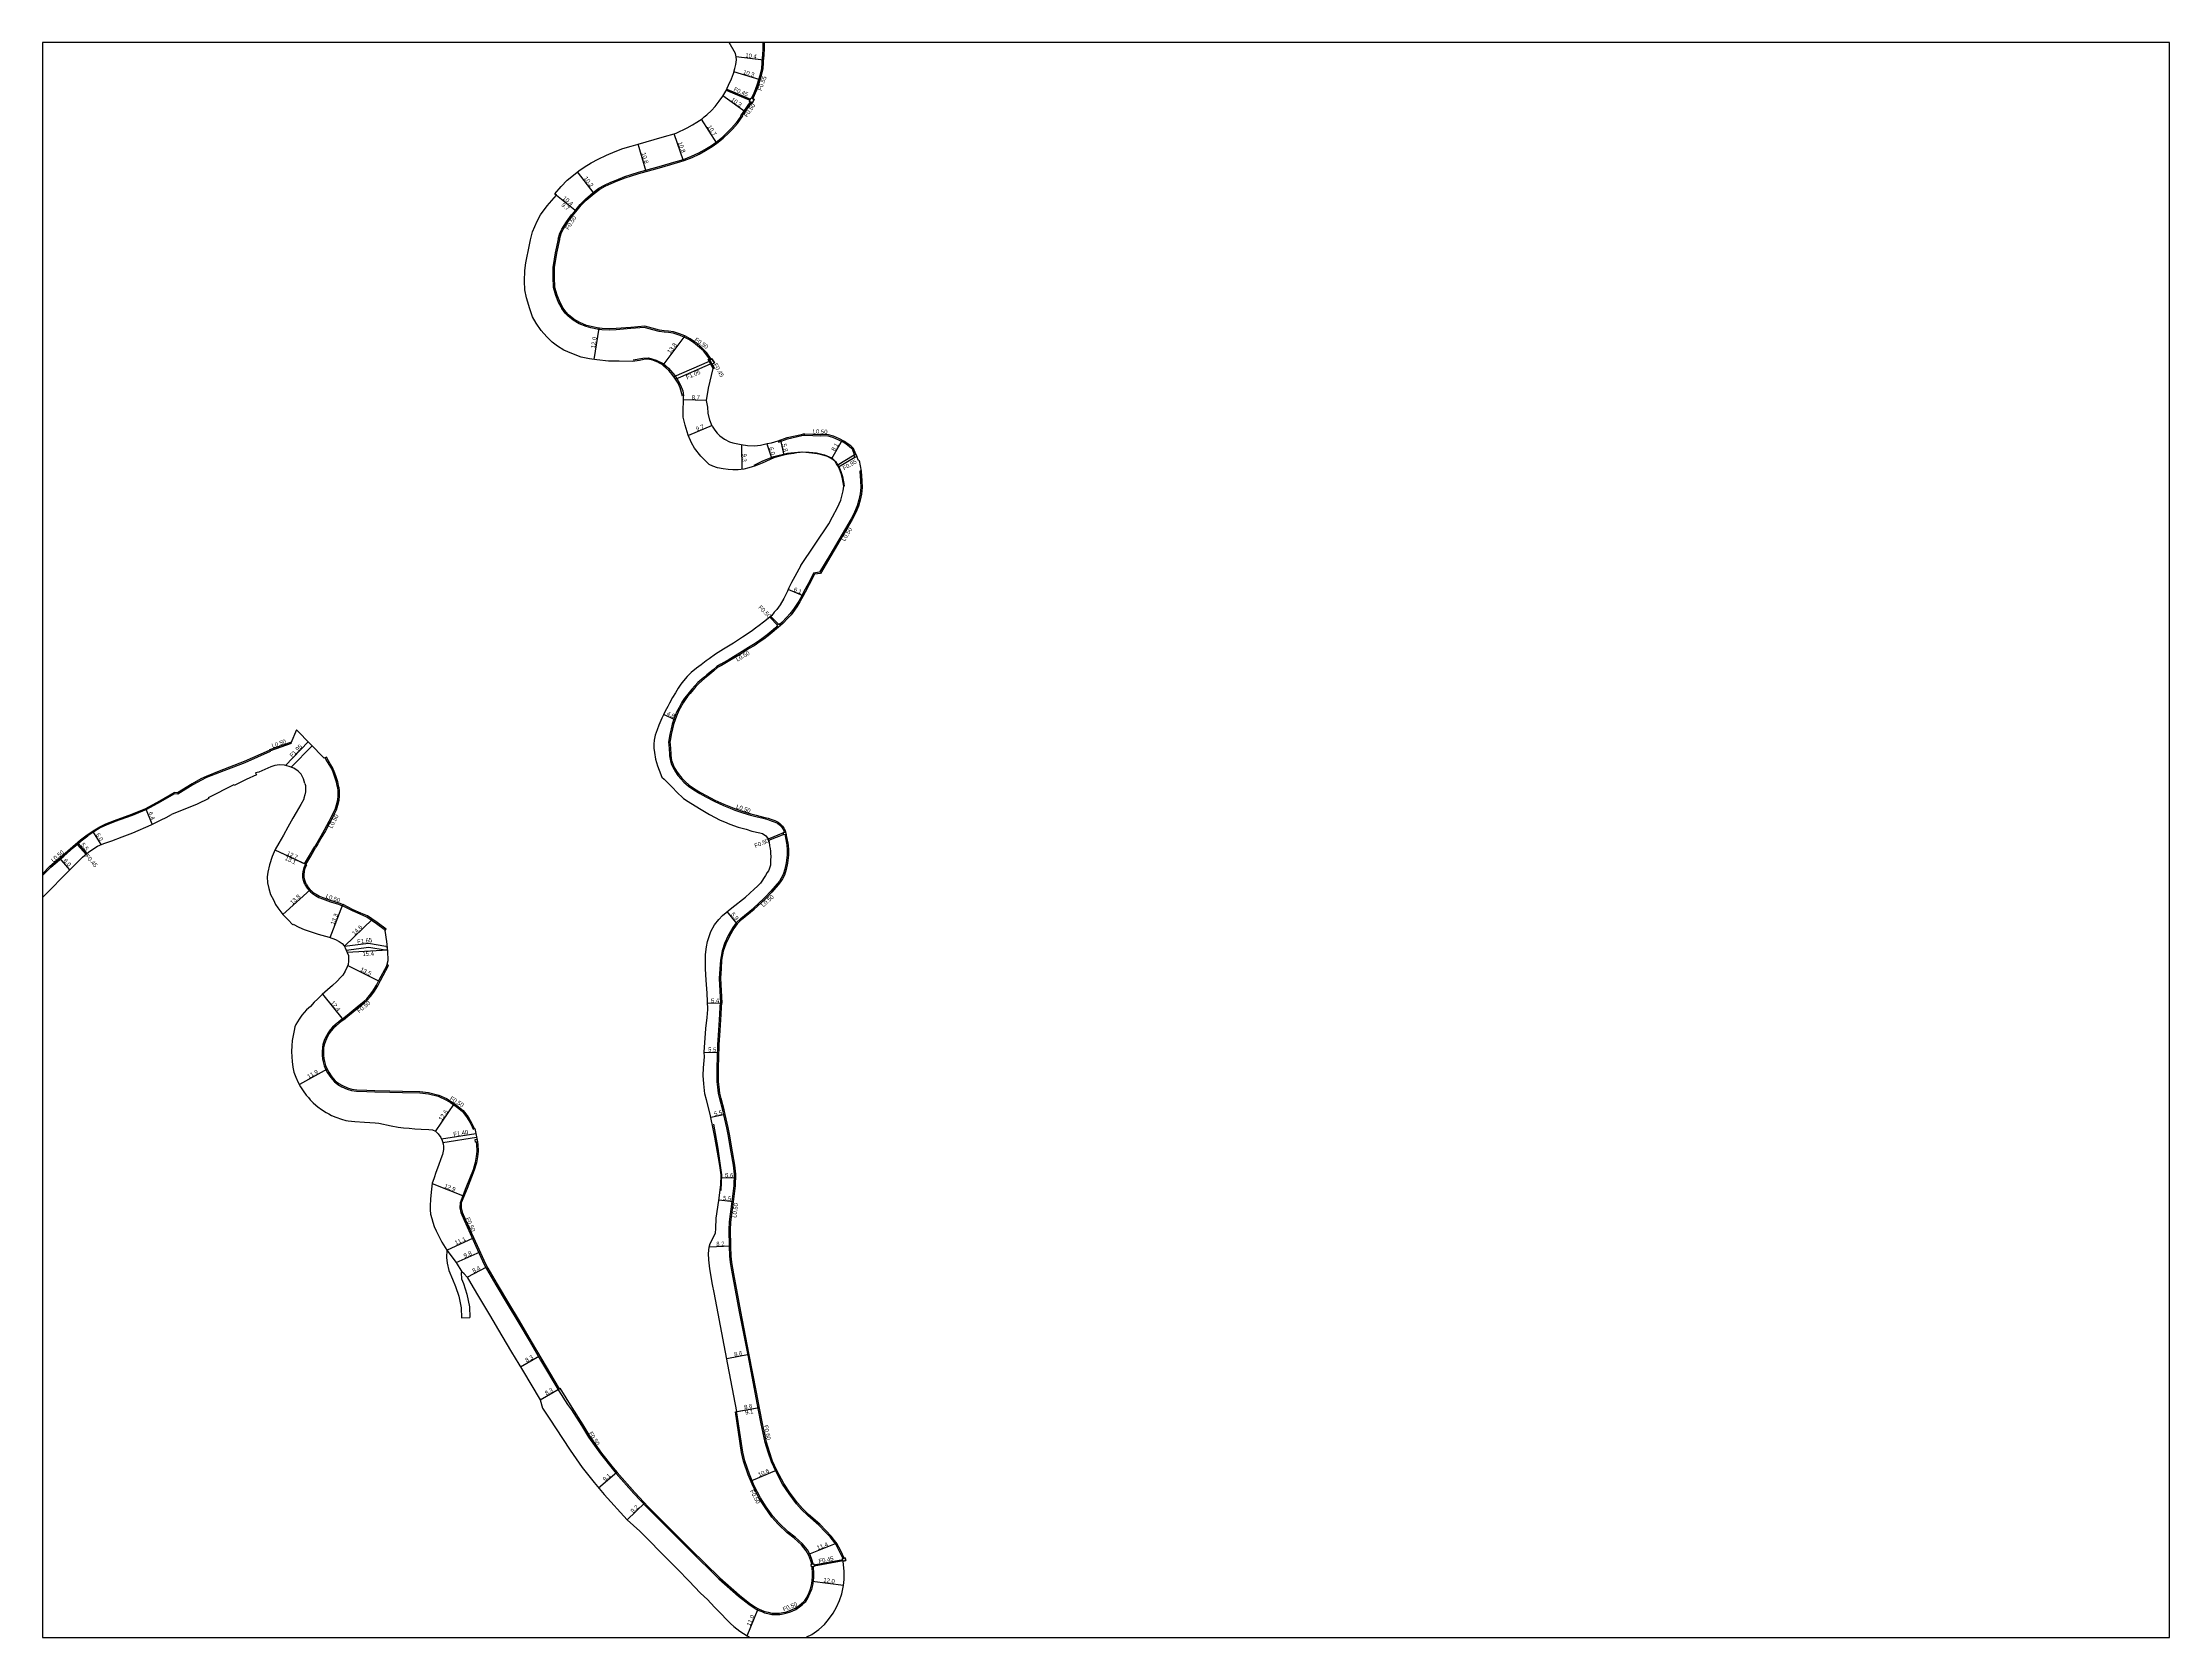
# Model space of a CAD drawing. Header units: metres. Extents: x -24000 to -20000, y -96000 to -93000.
# Drawn here: x -21600 to -20800, y -93600 to -93000 of the extents above; entities that cross this region are included whole.
import ezdxf

# ---------------------------------------------------------------- set-up
doc = ezdxf.new("R2010")
doc.units = ezdxf.units.M
doc.header["$LTSCALE"] = 2.5
for name, color, linetype in [('側溝・桝', 7, 'Continuous'), ('図郭', 7, 'Continuous'), ('幅員', 7, 'Continuous'), ('歩道・分離帯・安全施設', 7, 'Continuous'), ('道路', 7, 'Continuous')]:
    doc.layers.add(name, color=color, linetype=linetype)
doc.styles.get("Standard").update_dxf_attribs({"font": ''})
doc.styles.get('Standard').set_extended_font_data('@MS PGothic')

msp = doc.modelspace()

# ---------------------------------------------------------------- linework, layer by layer
at = {"layer": '側溝・桝'}
for points in [[(-21329.1, -93000), (-21329.05, -93001.69), (-21329.17, -93005.21)], [(-21332.63, -93019.6), (-21331.84, -93017.65), (-21331.02, -93015.51), (-21330.03, -93012.27), (-21329.48, -93009.87), (-21329.17, -93005.21)], [(-21339.04, -93030.19), (-21337.27, -93027.66), (-21337.41, -93027.54), (-21333.73, -93022.33)], [(-21333.29, -93020.94), (-21332.63, -93019.6)], [(-21401.04, -93064.81), (-21399.78, -93063.38), (-21397.79, -93060.89), (-21395.81, -93058.94), (-21392.87, -93056.38), (-21390.7, -93054.79), (-21388.58, -93053.64), (-21386.29, -93052.57), (-21384.29, -93051.73), (-21380.98, -93050.45), (-21378.66, -93049.62), (-21375.81, -93048.82), (-21373.13, -93048.04), (-21367.17, -93046.42), (-21362.55, -93045.05), (-21358.87, -93043.97), (-21355.89, -93042.78), (-21353.19, -93041.51), (-21350.88, -93040.19), (-21348.4, -93038.68), (-21346.66, -93037.45), (-21344.27, -93035.54), (-21342.2, -93033.55), (-21340.85, -93032.21), (-21339.01, -93030.14)], [(-21406.03, -93073.93), (-21405.38, -93071.67), (-21404.68, -93070.22), (-21402.91, -93067.41), (-21401.04, -93064.81)], [(-21406.03, -93073.93), (-21407.23, -93079.09), (-21408.02, -93084.57), (-21408.12, -93088.31), (-21407.88, -93092.06), (-21407.1, -93095.08), (-21405.89, -93097.92), (-21404.68, -93100)], [(-21348.92, -93119.33), (-21350.52, -93117.08), (-21351.45, -93116.02), (-21352.85, -93114.68), (-21354.37, -93113.42), (-21355.01, -93113), (-21356.65, -93111.87), (-21358.67, -93110.81), (-21360.57, -93110.1), (-21362.78, -93109.37), (-21364.57, -93109.1), (-21366.22, -93108.92), (-21368.09, -93108.75), (-21372.28, -93107.61), (-21373.57, -93107.22), (-21378.69, -93107.64), (-21384.26, -93108.03), (-21386.92, -93108.15), (-21389.57, -93108.06), (-21391.44, -93107.82), (-21393.76, -93107.37), (-21395.53, -93106.88), (-21398.13, -93105.79), (-21400.47, -93104.43), (-21402.46, -93102.84), (-21403.39, -93101.78), (-21404.68, -93100)], [(-21347.7, -93122.66), (-21349.68, -93119.24), (-21349.19, -93118.94)], [(-21323.28, -93149.86), (-21323.13, -93150.33), (-21319.74, -93149.09), (-21314.44, -93147.89), (-21313.75, -93147.72), (-21313.27, -93147.71), (-21307.27, -93147.93)], [(-21294.54, -93155.05), (-21295.38, -93152.97), (-21296.3, -93152.17), (-21297.25, -93151.45), (-21298.57, -93150.51), (-21300.46, -93149.54), (-21302.69, -93148.59), (-21304.49, -93148.05), (-21307.27, -93147.93)], [(-21292.12, -93161.23), (-21292.62, -93161.29), (-21292.28, -93164.85), (-21292.25, -93167.41), (-21292.52, -93169.82), (-21292.92, -93172.08), (-21293.56, -93174.25), (-21294.56, -93176.63), (-21295.9, -93179.13), (-21299.27, -93184.94), (-21303.92, -93192.79), (-21307.74, -93199.27), (-21309.99, -93199.57), (-21312.07, -93203.63), (-21313.61, -93206.48), (-21314.44, -93208.14), (-21315.58, -93210.19), (-21316.73, -93212.03), (-21317.55, -93213.2), (-21318.87, -93214.93), (-21320.03, -93216.21), (-21321.91, -93218.14), (-21322.81, -93218.96), (-21322.81, -93218.96)], [(-21323.56, -93219.65), (-21323.57, -93219.65), (-21324.27, -93220.15), (-21325.91, -93221.51), (-21327.44, -93222.77), (-21328.94, -93223.99), (-21330.39, -93224.91), (-21332.64, -93226.48), (-21334.48, -93227.6), (-21337.83, -93229.75), (-21341.77, -93232.07), (-21344.88, -93233.87), (-21346.38, -93234.75), (-21347.81, -93235.93), (-21350.1, -93237.82), (-21351.32, -93238.86), (-21353.5, -93240.77), (-21354.63, -93241.98), (-21355.72, -93243.2), (-21356.83, -93244.53), (-21357.79, -93245.74), (-21358.48, -93246.63), (-21359.49, -93248.2), (-21360.58, -93250.11), (-21361.37, -93251.67), (-21362.03, -93253.17), (-21362.57, -93254.59), (-21363.17, -93256.43), (-21363.59, -93258.12), (-21364.03, -93260.22), (-21364.3, -93261.84), (-21364.51, -93263.21), (-21364.48, -93264.02), (-21364.24, -93267.54), (-21364.24, -93268.32), (-21363.86, -93270.25), (-21363.45, -93271.56), (-21362.98, -93272.66), (-21361.96, -93274.38), (-21360.99, -93275.76), (-21359.95, -93277.03), (-21358.75, -93278.24), (-21357.09, -93279.8), (-21355.09, -93281.14), (-21352.77, -93282.56), (-21350.56, -93283.76), (-21347.35, -93285.42), (-21343.9, -93286.98), (-21341.38, -93288.03), (-21339.58, -93288.74), (-21336.6, -93289.77), (-21333.7, -93290.61), (-21331.77, -93291.2), (-21328.93, -93291.84), (-21327.16, -93292.3), (-21325.92, -93292.75), (-21324.79, -93293.15), (-21323.62, -93293.71), (-21322.83, -93294.27), (-21322.06, -93295.1), (-21321.56, -93295.75), (-21321.17, -93296.59), (-21321.03, -93297.16)], [(-21506.62, -93263.51), (-21506.54, -93263.73), (-21514.31, -93266.51), (-21514.38, -93266.66), (-21523.94, -93270.92), (-21533.38, -93274.59), (-21538.29, -93276.55), (-21540.24, -93277.49), (-21543.53, -93279.25), (-21549.07, -93282.74), (-21550.41, -93282.68), (-21555.59, -93285.64), (-21560.9, -93288.55), (-21566.29, -93290.77), (-21572.74, -93293.1), (-21576.01, -93294.39), (-21578.27, -93295.44), (-21580.65, -93296.94), (-21582.96, -93298.43)], [(-21489.07, -93280.16), (-21489.46, -93278.2), (-21490.16, -93275.99), (-21490.73, -93274.42), (-21491.37, -93273), (-21492.21, -93271.59), (-21493.42, -93269.54), (-21493.64, -93269.09)], [(-21489.07, -93280.16), (-21488.97, -93281.63), (-21488.95, -93283.24), (-21489.1, -93285.07), (-21489.54, -93286.85), (-21490.08, -93288.59), (-21491.29, -93291.03), (-21492.29, -93292.98), (-21494.03, -93296.34), (-21495.38, -93298.58), (-21496.87, -93301.19), (-21497.59, -93302.47)], [(-21600, -93313.38), (-21596.87, -93310.25), (-21592, -93306.03), (-21588.31, -93302.81), (-21585.42, -93300.36), (-21582.96, -93298.43)], [(-21500.99, -93309.2), (-21501.43, -93308.95), (-21499.54, -93305.78), (-21497.59, -93302.47)], [(-21320.83, -93297.96), (-21320.73, -93298.39), (-21320.12, -93301.21), (-21320.05, -93301.97), (-21319.89, -93303.67), (-21319.89, -93304.86), (-21319.88, -93305.68), (-21320.27, -93308.58), (-21320.82, -93310.92), (-21321.44, -93313.04), (-21322.15, -93314.37), (-21322.83, -93315.46), (-21323.65, -93316.52), (-21326.1, -93319.31), (-21328.22, -93321.54), (-21328.68, -93322.03), (-21332.62, -93325.62)], [(-21501.31, -93316.73), (-21501.86, -93315.2), (-21502.08, -93314.25), (-21502.05, -93312.96), (-21501.98, -93311.81), (-21501.78, -93310.85), (-21501.5, -93310.03), (-21501.09, -93309.17)], [(-21501.31, -93316.73), (-21500.47, -93318.17), (-21499.74, -93319.05), (-21499.16, -93319.53), (-21498.64, -93320.03), (-21498.08, -93320.43), (-21497.35, -93320.83), (-21496.07, -93321.57), (-21494.69, -93322.16), (-21491.66, -93323.21), (-21488.74, -93324.13), (-21487.17, -93324.73)], [(-21471.17, -93334.05), (-21471.51, -93333.68), (-21474.41, -93331.48), (-21478.01, -93329.02), (-21480.54, -93327.94), (-21483.44, -93326.67), (-21487.17, -93324.73)], [(-21339.08, -93331.19), (-21337.4, -93329.59), (-21332.62, -93325.62)], [(-21339.08, -93331.19), (-21340.38, -93332.97), (-21342.11, -93335.94), (-21343.5, -93338.88), (-21344.43, -93341.64), (-21345.06, -93345.19), (-21345.25, -93348.48), (-21345.46, -93352.05)], [(-21487.15, -93367.23), (-21485.48, -93365.91), (-21480.91, -93362.14), (-21479.18, -93360.7), (-21478.08, -93359.74), (-21477.03, -93358.51), (-21475.79, -93356.91), (-21474.36, -93354.66), (-21473.36, -93352.65), (-21470.45, -93347.34), (-21470.32, -93346.77)], [(-21345.46, -93352.05), (-21345.03, -93361.35)], [(-21487.15, -93367.23), (-21488.61, -93368.43), (-21489.94, -93369.51), (-21490.97, -93370.47), (-21491.83, -93371.46), (-21492.57, -93372.55), (-21493.22, -93373.62), (-21493.69, -93374.57), (-21494.08, -93375.47), (-21494.53, -93376.89), (-21494.76, -93378.1), (-21494.87, -93379.59), (-21494.85, -93380.97), (-21494.66, -93382.32), (-21494.45, -93383.41), (-21494.01, -93385.01), (-21493.46, -93386.46), (-21492.8, -93387.64), (-21491.57, -93389.37), (-21490.22, -93390.93), (-21488.89, -93391.96), (-21487.4, -93392.85), (-21485.44, -93393.75), (-21483.81, -93394.19), (-21481.87, -93394.49), (-21478.07, -93394.63), (-21475.04, -93394.73), (-21469.32, -93394.85), (-21464.67, -93395.01), (-21458.14, -93395.14), (-21454.87, -93395.52), (-21451.14, -93396.41), (-21448.27, -93397.73), (-21446.56, -93398.77), (-21445.25, -93399.67)], [(-21346.04, -93392.94), (-21346.19, -93390.98), (-21346.28, -93387.7), (-21346.19, -93385.26), (-21346.17, -93382.1), (-21346.06, -93377.06), (-21345.67, -93371.59), (-21345.2, -93365.57), (-21345.07, -93362.71), (-21345.03, -93361.35)], [(-21445.25, -93399.67), (-21443.98, -93400.6), (-21442.18, -93402.07), (-21440.32, -93404.48), (-21438.93, -93406.82), (-21438.09, -93408.75)], [(-21340.61, -93436.05), (-21339.82, -93430.11), (-21339.71, -93425.72), (-21340.08, -93422.34), (-21340.93, -93417.43), (-21342.1, -93410.8), (-21342.64, -93408.23), (-21343.73, -93403.39), (-21344.13, -93401.58), (-21345.21, -93397.38), (-21345.79, -93395.29), (-21346.04, -93392.94)], [(-21436.91, -93413.61), (-21436.72, -93414.55), (-21436.62, -93417.06), (-21436.86, -93419.1), (-21437.3, -93421.31), (-21438.08, -93424.03), (-21440.74, -93430.9), (-21442.98, -93436.44), (-21443.08, -93438.38), (-21442.66, -93440.18), (-21441.4, -93443.05), (-21439.12, -93448.07)], [(-21339.32, -93469.3), (-21340.51, -93463.25), (-21340.86, -93461.14), (-21341.2, -93458.85), (-21341.44, -93456.55), (-21341.67, -93452.81), (-21341.76, -93446.69), (-21341.62, -93443.7), (-21340.61, -93436.05)], [(-21439.12, -93448.07), (-21437, -93452.74), (-21433.87, -93459.7), (-21433, -93461.31), (-21429.44, -93467.4), (-21425.22, -93474.51), (-21421.19, -93481.19), (-21416.6, -93488.93), (-21412.68, -93495.72), (-21405.81, -93507.18), (-21402.52, -93512.3), (-21401.07, -93514.41), (-21397.25, -93520.29), (-21394.61, -93524.61), (-21390.17, -93530.91), (-21385.8, -93536.49)], [(-21301.66, -93564.92), (-21303.81, -93562.16), (-21305.58, -93560.2), (-21307.97, -93557.76), (-21312.2, -93554.14), (-21314.54, -93551.83), (-21316.45, -93549.67), (-21319.23, -93545.99), (-21321.66, -93542.29), (-21324.22, -93537.41), (-21325.85, -93533.88), (-21327.04, -93530.34), (-21328.16, -93526.66), (-21329.64, -93519.57), (-21330.75, -93514.47), (-21331.98, -93507.82), (-21334.65, -93493.77), (-21337.86, -93477.52), (-21339.32, -93469.29)], [(-21311.33, -93568.97), (-21312.33, -93567.07), (-21314.13, -93564.81), (-21316.97, -93562.22), (-21319.55, -93560.26), (-21322.97, -93557.01), (-21325.33, -93554.43), (-21327.81, -93550.86), (-21329.98, -93547.46), (-21332.29, -93542.97), (-21334.14, -93538.63), (-21335.83, -93533.51), (-21336.59, -93530.3), (-21338.84, -93515.49), (-21338.86, -93514.99)], [(-21385.8, -93536.49), (-21384.21, -93538.33)], [(-21384.21, -93538.33), (-21377.64, -93545.86), (-21372.5, -93551.17)], [(-21372.5, -93551.17), (-21356.58, -93567.19), (-21345.6, -93577.92), (-21338.18, -93584.51), (-21334.39, -93587.52), (-21332.37, -93588.91), (-21330.91, -93589.67), (-21329.49, -93590.26), (-21328.43, -93590.68), (-21327.22, -93591.01), (-21325.75, -93591.34), (-21324.43, -93591.39), (-21322.69, -93591.32), (-21321.42, -93591.1), (-21320.45, -93590.9), (-21319.03, -93590.47), (-21318.04, -93590.06), (-21316.7, -93589.44), (-21315.26, -93588.53), (-21314.15, -93587.61), (-21313.47, -93587), (-21312.92, -93586.42), (-21312.14, -93585.24), (-21311.24, -93583.25), (-21310.69, -93581.9), (-21310.16, -93579.73), (-21309.86, -93577.4), (-21309.84, -93575.97), (-21309.97, -93573.37)], [(-21298.98, -93570.23), (-21300.23, -93567.61), (-21301.66, -93564.92)], [(-21310.09, -93572.38), (-21310.53, -93570.99), (-21311.33, -93568.97)]]:
    msp.add_lwpolyline(points, dxfattribs=at)
at = {"layer": '側溝・桝', "ltscale": 0.5}
for points in [[(-21342.86, -93017.91), (-21333.94, -93021.7)], [(-21342.66, -93017.5), (-21333.76, -93021.27)]]:
    msp.add_lwpolyline(points, dxfattribs=at)
at = {"layer": '側溝・桝', "ltscale": 0.5, "flags": 128}
for points in [[(-21333.58, -93020.83), (-21332.82, -93021.12), (-21332.31, -93021.32), (-21332.94, -93022.72), (-21333.26, -93022.52), (-21334.13, -93022.16)], [(-21349.04, -93119.41), (-21348.49, -93119.06), (-21348.21, -93118.97), (-21347.28, -93120.47), (-21348.14, -93120.97)], [(-21294.08, -93154.86), (-21293.72, -93155.75), (-21294.43, -93156.07), (-21294.73, -93155.12)], [(-21322.47, -93219.33), (-21323.25, -93220.04), (-21323.75, -93219.41), (-21323.03, -93218.73)], [(-21320.54, -93297.06), (-21320.34, -93297.87), (-21321.17, -93298.03), (-21321.4, -93297.24)], [(-21436.61, -93412.6), (-21436.42, -93413.51), (-21437.14, -93413.63), (-21437.31, -93412.72)], [(-21310.47, -93573.46), (-21310.8, -93573.49), (-21310.9, -93572.55), (-21310.59, -93572.48), (-21309.92, -93572.34), (-21309.76, -93573.33)], [(-21298.47, -93570.12), (-21298.06, -93570.08), (-21297.89, -93571.1), (-21298.89, -93571.27), (-21299.07, -93570.25)]]:
    msp.add_lwpolyline(points, close=True, dxfattribs=at)
for points in [[(-21349.27, -93119.95), (-21362.55, -93125.78)], [(-21361.91, -93126.65), (-21348.71, -93120.91)], [(-21301.09, -93158.96), (-21294.73, -93155.12)], [(-21294.43, -93156.07), (-21300.64, -93159.76)], [(-21326.12, -93215.86), (-21323.17, -93218.86)], [(-21326.5, -93216.19), (-21323.52, -93219.18)], [(-21508.6, -93271.96), (-21500.04, -93263.12)], [(-21498.62, -93264.57), (-21506.49, -93272.58)], [(-21586.94, -93301.65), (-21583.64, -93305.41)], [(-21586.59, -93301.35), (-21583.28, -93305.1)], [(-21321.36, -93297.36), (-21327.03, -93299.73)], [(-21321.21, -93297.87), (-21326.9, -93300.23)], [(-21486.43, -93339.93), (-21477.37, -93338.82), (-21470.93, -93339.91), (-21470.7, -93340.18), (-21470.26, -93340.11)], [(-21470.11, -93341.4), (-21471.13, -93341.42), (-21477.25, -93340.43), (-21485.75, -93341.53)], [(-21449.99, -93412.46), (-21437.05, -93410.4)], [(-21449.49, -93413.82), (-21436.77, -93411.77)], [(-21438.09, -93408.75), (-21437.64, -93408.56)], [(-21339.32, -93469.3), (-21338.83, -93469.2)], [(-21309.86, -93572.72), (-21299, -93570.64)], [(-21298.91, -93571.13), (-21309.79, -93573.13)]]:
    msp.add_lwpolyline(points, dxfattribs=at)
at = {"layer": '図郭'}
msp.add_lwpolyline([(-21600, -93600), (-20800, -93600), (-20800, -93000), (-21600, -93000)], close=True, dxfattribs=at)
at = {"layer": '幅員', "flags": 128}
for points in [[(-21328.77, -93006.66), (-21339.14, -93005.42)], [(-21330.04, -93014.01), (-21339.93, -93011.03)], [(-21335.74, -93026.04), (-21344.09, -93020.1)], [(-21346.35, -93037.84), (-21352.18, -93028.85)], [(-21373, -93048.53), (-21375.94, -93038.18)], [(-21358.9, -93044.5), (-21362.45, -93034.32)], [(-21392.52, -93056.75), (-21398.73, -93048.64)], [(-21407.32, -93056.89), (-21399.18, -93063.44)], [(-21406.73, -93057.41), (-21399.18, -93063.44)], [(-21390.74, -93107.41), (-21392.6, -93119.24)], [(-21358.46, -93110.35), (-21366.72, -93121.36)], [(-21350.26, -93134.68), (-21358.94, -93134.41)], [(-21348.16, -93144.12), (-21357.07, -93147.85)], [(-21337.1, -93151.26), (-21336.99, -93160.57)], [(-21327.55, -93150.92), (-21325.75, -93156.6)], [(-21322.44, -93149.55), (-21321.23, -93155.22)], [(-21299.23, -93149.61), (-21303.31, -93156.56)], [(-21313.87, -93208.12), (-21319.54, -93205.8)], [(-21362.1, -93254.76), (-21366.4, -93252.74)], [(-21558.73, -93294.01), (-21561.15, -93288.12)], [(-21583.28, -93305.1), (-21586.84, -93300.91)], [(-21577.93, -93301.75), (-21581.14, -93296.66)], [(-21500.99, -93309.2), (-21512.55, -93303.86)], [(-21500.64, -93309.39), (-21512.55, -93303.86)], [(-21589.68, -93311.24), (-21593.58, -93306.74)], [(-21509.59, -93328), (-21499.39, -93318.7)], [(-21491.79, -93336.67), (-21487.04, -93324.25)], [(-21338.68, -93331.49), (-21342.5, -93326.95)], [(-21486.43, -93339.93), (-21475.93, -93329.83)], [(-21470.11, -93341.4), (-21485.45, -93342.3)], [(-21485.21, -93347.21), (-21473.11, -93353.26)], [(-21494.67, -93357.99), (-21486.95, -93367.71)], [(-21344.53, -93361.37), (-21349.89, -93361.55)], [(-21351.15, -93379.84), (-21345.62, -93379.96)], [(-21493, -93386.25), (-21503.41, -93392.02)], [(-21452.19, -93409.62), (-21445.07, -93399.18)], [(-21343.24, -93403.28), (-21348.63, -93404.38)], [(-21453.43, -93429.2), (-21441.47, -93434.04)], [(-21339.24, -93427.22), (-21344.84, -93427.08)], [(-21340.11, -93436.12), (-21345.57, -93435.49)], [(-21447.99, -93454.25), (-21437.85, -93449.65)], [(-21444.39, -93458.98), (-21435.45, -93454.95)], [(-21341.17, -93452.79), (-21349.32, -93453.14)], [(-21440.27, -93464.52), (-21432.85, -93460.52)], [(-21420.24, -93498.24), (-21413.05, -93494.08)], [(-21334.18, -93493.53), (-21342.62, -93495.13)], [(-21412.83, -93510.6), (-21405.66, -93506.46)], [(-21339.41, -93515.08), (-21330.43, -93513.43)], [(-21338.86, -93514.99), (-21330.43, -93513.43)], [(-21390.87, -93543.75), (-21384.01, -93537.79)], [(-21323.84, -93537.05), (-21333.59, -93541.19)], [(-21380.13, -93555.79), (-21373.52, -93549.39)], [(-21301.29, -93564.58), (-21311.94, -93568.77)], [(-21298.69, -93580.42), (-21310.56, -93578.91)], [(-21335, -93599.39), (-21330.78, -93589.19)]]:
    msp.add_lwpolyline(points, dxfattribs=at)
at = {"layer": '歩道・分離帯・安全施設', "ltscale": 0.5, "flags": 128}
for points in [[(-21377.83, -93119.34), (-21374.18, -93118.74), (-21372.03, -93118.65), (-21369.25, -93119.47), (-21366.59, -93120.8), (-21364.53, -93122.51), (-21362.21, -93125.21), (-21360.88, -93127.32), (-21360.02, -93128.86), (-21359.16, -93131), (-21358.89, -93132.86)], [(-21332.39, -93158.96), (-21329.13, -93157.41), (-21324.98, -93155.73), (-21319.75, -93154.44), (-21314.62, -93154.03), (-21311.64, -93154.04), (-21308.91, -93154.33), (-21305.84, -93155.09), (-21303.23, -93156.22)], [(-21302.96, -93156.4), (-21301.74, -93157.63), (-21301.01, -93158.83), (-21300.16, -93160.36), (-21299.62, -93161.78), (-21299.16, -93163.2), (-21298.8, -93164.59), (-21298.56, -93165.94), (-21298.46, -93166.91)], [(-21347.58, -93406.84), (-21346.03, -93416.1), (-21345.2, -93421.57), (-21344.63, -93426.02), (-21344.92, -93431.73), (-21344.97, -93432.04)]]:
    msp.add_lwpolyline(points, dxfattribs=at)
at = {"layer": '道路'}
for points in [[(-21301.36, -93158.49), (-21301.93, -93157.62), (-21302.76, -93156.88), (-21304.8, -93155.68), (-21306.9, -93155.11), (-21308.62, -93154.7), (-21310.68, -93154.48), (-21314.05, -93154.09), (-21315.07, -93154.17), (-21316.31, -93154.41), (-21317.47, -93154.54), (-21319.44, -93154.84), (-21321.34, -93155.24), (-21323.68, -93155.89), (-21324.92, -93156.22), (-21329.34, -93158.23), (-21331.86, -93159.3), (-21334.35, -93160.04), (-21336.2, -93160.47), (-21338.36, -93160.75), (-21340.34, -93160.75), (-21342.08, -93160.61), (-21344.01, -93160.35), (-21346.11, -93159.94), (-21347.87, -93159.42), (-21349.2, -93158.73), (-21350.79, -93157.28), (-21352.41, -93155.61), (-21354.82, -93152.65), (-21355.94, -93150.56), (-21357.11, -93147.76), (-21358.33, -93143.99), (-21359.04, -93140.89), (-21359.04, -93137.78), (-21358.96, -93135.25), (-21358.89, -93132.86), (-21359.31, -93133.02), (-21360.22, -93129.87), (-21360.95, -93128.11), (-21362.14, -93126.31), (-21363.24, -93124.87), (-21364.47, -93123.4), (-21365.53, -93122.41), (-21366.25, -93121.71), (-21366.96, -93121.18), (-21367.88, -93120.59), (-21368.59, -93120.23), (-21369.54, -93119.9), (-21370.5, -93119.55), (-21371.71, -93119.18), (-21373.17, -93119.14), (-21375.49, -93119.67), (-21378.14, -93119.94), (-21383.11, -93119.86), (-21387.18, -93119.86), (-21391.46, -93119.42), (-21394.28, -93118.98), (-21397.4, -93118.3), (-21400.93, -93117.04), (-21403.95, -93115.69), (-21406.26, -93114.26), (-21408.26, -93112.7), (-21410.27, -93110.7), (-21412.44, -93108.29), (-21414.34, -93105.58), (-21415.7, -93103.14), (-21416.76, -93100.23), (-21417.96, -93096.02), (-21418.54, -93093.08), (-21418.78, -93089.73), (-21418.57, -93085.76), (-21418.17, -93082.83), (-21416.81, -93076.11), (-21416.43, -93074.19), (-21415.73, -93071.21), (-21413.97, -93067.26), (-21412.65, -93064.78), (-21410.25, -93061.39), (-21406.73, -93057.41), (-21407.32, -93056.89), (-21404.96, -93054.16), (-21402.61, -93051.79), (-21400.35, -93049.88), (-21398.24, -93048.27), (-21396.25, -93046.86), (-21393.61, -93045.27), (-21391.05, -93043.93), (-21387.86, -93042.36), (-21384.57, -93040.98), (-21381.69, -93039.91), (-21378.57, -93038.99), (-21376.02, -93038.2), (-21369.93, -93036.47), (-21366.07, -93035.39), (-21362.43, -93034.31), (-21361.66, -93034.04), (-21357.59, -93032.08), (-21355.55, -93030.9), (-21353.89, -93029.96), (-21351.91, -93028.67), (-21351.09, -93028.01), (-21350.18, -93027.21), (-21348.37, -93025.59), (-21346.98, -93024.05), (-21345.47, -93022.05), (-21344.17, -93020.21), (-21343.03, -93018.26), (-21341.96, -93016.03), (-21340.89, -93013.61), (-21340.13, -93011.69), (-21339.55, -93009.78), (-21339.24, -93008.23), (-21339.04, -93006.53), (-21339.14, -93005.42), (-21339.4, -93004.14), (-21341.71, -93000)], [(-21328.6, -93000), (-21328.55, -93001.69), (-21328.67, -93005.22)], [(-21332.18, -93019.82), (-21331.37, -93017.83), (-21330.55, -93015.68), (-21329.55, -93012.39), (-21328.99, -93009.95), (-21328.67, -93005.22)], [(-21338.63, -93030.47), (-21336.6, -93027.58), (-21336.74, -93027.46), (-21333.26, -93022.52), (-21332.94, -93022.72), (-21332.31, -93021.32), (-21332.82, -93021.12), (-21332.18, -93019.82)], [(-21400.66, -93065.15), (-21399.4, -93063.7), (-21397.42, -93061.23), (-21395.47, -93059.31), (-21392.55, -93056.77), (-21390.44, -93055.21), (-21388.35, -93054.08), (-21386.09, -93053.03), (-21384.11, -93052.19), (-21380.81, -93050.91), (-21378.51, -93050.1), (-21375.67, -93049.31), (-21373, -93048.53), (-21367.03, -93046.9), (-21362.41, -93045.53), (-21358.71, -93044.44), (-21355.69, -93043.24), (-21352.96, -93041.95), (-21350.62, -93040.62), (-21348.13, -93039.1), (-21346.36, -93037.85), (-21343.94, -93035.92), (-21341.85, -93033.91), (-21340.49, -93032.55), (-21338.63, -93030.47)], [(-21405.54, -93074.04), (-21404.91, -93071.85), (-21404.24, -93070.46), (-21402.5, -93067.69), (-21400.66, -93065.15)], [(-21405.54, -93074.04), (-21406.74, -93079.18), (-21407.52, -93084.61), (-21407.62, -93088.3), (-21407.39, -93091.98), (-21406.62, -93094.91), (-21405.44, -93097.69), (-21404.24, -93099.75)], [(-21347.7, -93122.66), (-21347.28, -93122.48), (-21348.14, -93120.97), (-21347.28, -93120.47), (-21348.21, -93118.97), (-21348.49, -93119.06), (-21350.12, -93116.77), (-21351.09, -93115.67), (-21352.51, -93114.31), (-21354.07, -93113.02), (-21354.73, -93112.59), (-21356.39, -93111.44), (-21358.46, -93110.35), (-21360.4, -93109.63), (-21362.67, -93108.88), (-21364.51, -93108.61), (-21366.17, -93108.43), (-21368, -93108.26), (-21372.14, -93107.13), (-21373.52, -93106.72), (-21378.73, -93107.15), (-21384.29, -93107.53), (-21386.92, -93107.65), (-21389.53, -93107.56), (-21391.37, -93107.33), (-21393.64, -93106.88), (-21395.36, -93106.41), (-21397.91, -93105.34), (-21400.19, -93104.01), (-21402.11, -93102.48), (-21403, -93101.47), (-21404.24, -93099.75)], [(-21348.07, -93144.32), (-21349.03, -93142.02), (-21349.59, -93139.48), (-21349.76, -93137.18), (-21350.26, -93134.68), (-21349.52, -93129.97), (-21347.7, -93122.66)], [(-21348.07, -93144.32), (-21347.18, -93145.85), (-21346.23, -93146.99), (-21345.26, -93147.95), (-21343.54, -93149.18), (-21341.63, -93150.22), (-21340.38, -93150.63), (-21337.21, -93151.24), (-21334.82, -93151.58), (-21332.15, -93151.67), (-21329.9, -93151.45), (-21327.42, -93150.89), (-21325.76, -93150.58), (-21323.28, -93149.86), (-21319.89, -93148.61), (-21314.55, -93147.4), (-21313.82, -93147.22), (-21313.27, -93147.21), (-21307.25, -93147.43)], [(-21293.11, -93157.27), (-21294.96, -93152.68), (-21295.99, -93151.78), (-21296.95, -93151.05), (-21298.31, -93150.08), (-21300.24, -93149.09), (-21302.52, -93148.11), (-21304.41, -93147.56), (-21307.25, -93147.43)], [(-21314.74, -93196.68), (-21317.04, -93200.83), (-21318.27, -93203.17), (-21319.28, -93205.15), (-21319.79, -93206.41)], [(-21319.79, -93206.41), (-21321.2, -93209.16), (-21322.59, -93211.52), (-21323.77, -93213.29), (-21324.84, -93214.35), (-21325.75, -93215.49), (-21326.26, -93216), (-21327.12, -93216.66), (-21328.85, -93218.08), (-21330.45, -93219.26), (-21331.82, -93220.32), (-21333.01, -93221.25), (-21334.59, -93222.31), (-21336.77, -93223.74), (-21340.1, -93225.99), (-21343.92, -93228.25), (-21346.87, -93230.1), (-21349.3, -93231.85), (-21350.36, -93232.6), (-21352.31, -93234.13), (-21353.97, -93235.34), (-21355.97, -93237), (-21357.55, -93238.5), (-21358.87, -93240.17), (-21359.96, -93241.39), (-21360.92, -93242.87), (-21361.98, -93244.68), (-21363.03, -93246.37), (-21364.12, -93248.48), (-21364.78, -93249.8), (-21365.78, -93251.53), (-21366.5, -93252.94), (-21367.09, -93254.22), (-21368.19, -93256.79), (-21368.84, -93258.53), (-21369.53, -93260.61), (-21369.95, -93262.41), (-21370.05, -93263.94)], [(-21309.67, -93200.03), (-21311.62, -93203.86), (-21313.16, -93206.71), (-21313.99, -93208.37), (-21315.15, -93210.44), (-21316.31, -93212.31), (-21317.15, -93213.49), (-21318.48, -93215.25), (-21319.66, -93216.55), (-21321.56, -93218.5), (-21322.47, -93219.33), (-21323.25, -93220.04), (-21323.97, -93220.55), (-21325.59, -93221.89), (-21327.12, -93223.16), (-21328.64, -93224.4), (-21330.12, -93225.33), (-21332.37, -93226.9), (-21334.22, -93228.02), (-21337.57, -93230.18), (-21341.52, -93232.5), (-21344.63, -93234.3), (-21346.09, -93235.16), (-21347.49, -93236.31), (-21349.78, -93238.21), (-21350.99, -93239.23), (-21353.15, -93241.13), (-21354.26, -93242.31), (-21355.34, -93243.53), (-21356.44, -93244.84), (-21357.39, -93246.05), (-21358.07, -93246.92), (-21359.06, -93248.46), (-21360.14, -93250.35), (-21360.92, -93251.88), (-21361.57, -93253.36), (-21362.1, -93254.76), (-21362.68, -93256.57), (-21363.1, -93258.23), (-21363.54, -93260.31), (-21363.8, -93261.92), (-21364.01, -93263.24), (-21363.98, -93264), (-21363.74, -93267.52), (-21363.74, -93268.27), (-21363.38, -93270.12), (-21362.98, -93271.38), (-21362.53, -93272.44), (-21361.54, -93274.11), (-21360.59, -93275.46), (-21359.58, -93276.7), (-21358.4, -93277.88), (-21356.77, -93279.41), (-21354.82, -93280.72), (-21352.52, -93282.13), (-21350.33, -93283.31), (-21347.13, -93284.97), (-21343.7, -93286.52), (-21341.19, -93287.56), (-21339.41, -93288.27), (-21336.45, -93289.29), (-21333.56, -93290.13), (-21331.64, -93290.72), (-21328.81, -93291.35), (-21327.02, -93291.82), (-21325.75, -93292.28), (-21324.6, -93292.69), (-21323.36, -93293.28), (-21322.5, -93293.9), (-21321.68, -93294.78), (-21321.13, -93295.49), (-21320.69, -93296.42), (-21320.24, -93298.28), (-21319.62, -93301.14), (-21319.55, -93301.93), (-21319.39, -93303.65), (-21319.39, -93304.85), (-21319.38, -93305.71), (-21319.77, -93308.67), (-21320.34, -93311.05), (-21320.97, -93313.23), (-21321.71, -93314.62), (-21322.42, -93315.75), (-21323.26, -93316.84), (-21325.73, -93319.65), (-21327.85, -93321.88), (-21328.33, -93322.38), (-21332.3, -93326)], [(-21370.05, -93263.94), (-21370.06, -93265.43), (-21369.84, -93267.1), (-21369.42, -93269.65), (-21368.74, -93272.06), (-21368.13, -93273.68), (-21367.01, -93276.36), (-21366.13, -93277.16), (-21364.46, -93278.82), (-21362.92, -93280.4), (-21361.53, -93281.84), (-21358.95, -93284.4), (-21357.19, -93285.52), (-21354.57, -93287.13), (-21352.33, -93288.55), (-21349.19, -93290.41), (-21345.08, -93292.5), (-21343.49, -93293.22), (-21341.53, -93293.99), (-21338.3, -93295.11), (-21335.3, -93295.98), (-21333.19, -93296.62), (-21330.25, -93297.28), (-21329.15, -93297.61), (-21327.99, -93298.37), (-21327.5, -93299.03), (-21327.03, -93299.73), (-21326.75, -93300.77), (-21326.51, -93302.24), (-21326.31, -93303.14), (-21326.22, -93304.24), (-21326.14, -93305.26), (-21326.08, -93306.12), (-21326.17, -93307.74), (-21326.24, -93309.49), (-21326.66, -93310.93), (-21326.99, -93311.56), (-21327.43, -93312.25), (-21328.06, -93313.4), (-21330.01, -93316.19), (-21331.02, -93317.31), (-21332.28, -93318.47), (-21335.58, -93321.48)], [(-21501.29, -93278.78), (-21501.14, -93279.53), (-21501.06, -93280.87), (-21501.11, -93281.9), (-21501.34, -93282.99), (-21501.77, -93284.3), (-21501.75, -93284.58), (-21502.83, -93286.59), (-21504.59, -93289.6), (-21505.82, -93291.76), (-21507.68, -93295.22), (-21509.38, -93298.19), (-21511.18, -93301.25), (-21512.45, -93303.63), (-21513.64, -93306.22), (-21514.64, -93309.32), (-21515.31, -93312.06), (-21515.47, -93313.81), (-21515.35, -93316.07), (-21514.84, -93318.26), (-21514.25, -93320.49), (-21513.18, -93322.55), (-21512.33, -93324.22), (-21511.44, -93325.49), (-21509.59, -93328), (-21507.77, -93329.85), (-21505.82, -93331.89), (-21505.67, -93331.63), (-21503.65, -93332.74), (-21501.56, -93333.68), (-21499.39, -93334.47), (-21496.38, -93335.43), (-21492.16, -93336.54), (-21489.8, -93337.37), (-21488.42, -93338.15), (-21487.34, -93338.91), (-21486.49, -93339.79), (-21486.12, -93340.6), (-21485.45, -93342.3), (-21484.96, -93343.43), (-21484.89, -93345.55), (-21485.09, -93346.89), (-21485.41, -93347.72), (-21486.13, -93349.35), (-21487.09, -93350.89), (-21487.75, -93351.56), (-21489.33, -93353.17), (-21490.94, -93354.73), (-21492.77, -93356.42), (-21494.83, -93358.13), (-21496.63, -93359.88), (-21497.81, -93361.03), (-21499.27, -93362.67), (-21500.66, -93363.87), (-21502.43, -93365.9), (-21503.47, -93367.39), (-21504.67, -93369.46), (-21505.06, -93370.32), (-21505.33, -93371.67), (-21505.76, -93373.56), (-21506.05, -93375.39), (-21506.28, -93377.44), (-21506.35, -93379.54), (-21506.29, -93381.56), (-21506.14, -93383.38), (-21505.86, -93385.43), (-21505.43, -93387.28), (-21504.75, -93389.21), (-21503.86, -93391.22), (-21502.93, -93392.89), (-21502, -93394.37), (-21500.8, -93396.03), (-21500.02, -93396.89), (-21499.28, -93397.73), (-21498.18, -93398.84), (-21497.2, -93399.73), (-21496.45, -93400.37), (-21495.06, -93401.35), (-21493.35, -93402.5), (-21492.35, -93403.06), (-21491.37, -93403.6), (-21489.72, -93404.31), (-21487.61, -93405.08), (-21485.88, -93405.56), (-21485.03, -93405.66), (-21482.55, -93405.89), (-21478.9, -93406.19), (-21474.9, -93406.39), (-21473.54, -93406.48), (-21468.91, -93407.5), (-21466.3, -93408.07), (-21464.24, -93408.26), (-21462.16, -93408.41), (-21459.92, -93408.6), (-21457.53, -93408.8), (-21454.74, -93408.87), (-21453.35, -93409.06), (-21452.23, -93409.59), (-21451.2, -93410.55), (-21450.24, -93411.94), (-21449.73, -93412.99), (-21449.35, -93414.29), (-21449.21, -93415.32), (-21449.19, -93416.46), (-21449.51, -93418.33), (-21450.13, -93419.88), (-21451.04, -93422.49), (-21452.03, -93425.07), (-21452.7, -93427.04), (-21453.22, -93428.42), (-21453.42, -93429.11), (-21453.81, -93432.53), (-21454.1, -93435.17), (-21454.24, -93437.57), (-21454.16, -93439.1), (-21454.07, -93440.73), (-21453.58, -93442.41), (-21453.17, -93443.83), (-21452.74, -93445.35), (-21451.95, -93446.99), (-21449.83, -93451.35), (-21447.99, -93454.25)], [(-21583.26, -93298.04), (-21580.92, -93296.52), (-21578.51, -93295), (-21576.21, -93293.93), (-21572.92, -93292.64), (-21566.47, -93290.3), (-21561.11, -93288.1), (-21555.84, -93285.21), (-21550.53, -93282.18)], [(-21488.57, -93280.12), (-21488.47, -93281.61), (-21488.45, -93283.25), (-21488.61, -93285.15), (-21489.06, -93286.98), (-21489.61, -93288.77), (-21490.84, -93291.26), (-21491.85, -93293.21), (-21493.59, -93296.58), (-21494.94, -93298.83), (-21496.44, -93301.44), (-21497.16, -93302.72)], [(-21600, -93321.65), (-21597.1, -93318.78), (-21592.19, -93313.73), (-21587.18, -93308.76), (-21584.91, -93306.48), (-21582.73, -93304.63), (-21581.02, -93303.45), (-21579.32, -93302.3), (-21576.93, -93301.36), (-21573.91, -93300.33), (-21570.02, -93298.78), (-21565.99, -93297.26), (-21559.2, -93294.24), (-21555.38, -93292.36), (-21553.54, -93291.52), (-21551.53, -93290.44)], [(-21600, -93312.67), (-21597.21, -93309.89), (-21592.32, -93305.66), (-21588.64, -93302.44), (-21585.74, -93299.97), (-21583.26, -93298.04)], [(-21500.64, -93309.39), (-21500.99, -93309.2), (-21499.11, -93306.03), (-21497.16, -93302.72)], [(-21500.84, -93316.56), (-21501.38, -93315.06), (-21501.58, -93314.2), (-21501.55, -93312.98), (-21501.49, -93311.88), (-21501.3, -93310.99), (-21501.04, -93310.22), (-21500.64, -93309.39)], [(-21500.84, -93316.56), (-21500.06, -93317.88), (-21499.39, -93318.7), (-21498.83, -93319.16), (-21498.32, -93319.64), (-21497.81, -93320.01), (-21497.1, -93320.4), (-21495.84, -93321.12), (-21494.51, -93321.69), (-21491.5, -93322.73), (-21488.57, -93323.66), (-21486.94, -93324.28)], [(-21486.84, -93367.62), (-21485.17, -93366.3), (-21480.59, -93362.52), (-21478.85, -93361.08), (-21477.72, -93360.09), (-21476.64, -93358.83), (-21475.38, -93357.2), (-21473.93, -93354.9), (-21472.92, -93352.88), (-21469.83, -93347.25), (-21470.32, -93346.77), (-21470.06, -93345.32), (-21470.07, -93341.82), (-21470.47, -93338.21), (-21471.17, -93334.05), (-21470.81, -93333.58), (-21474.12, -93331.07), (-21477.77, -93328.58), (-21480.34, -93327.49), (-21483.22, -93326.21), (-21486.94, -93324.28)], [(-21347.33, -93470.23), (-21347.99, -93467.27), (-21349.03, -93461.3), (-21349.43, -93457.92), (-21349.46, -93455.53), (-21349.32, -93453.14), (-21348.88, -93451.83), (-21346.83, -93447.91), (-21346.76, -93446.2), (-21346.57, -93442.26), (-21345.59, -93435.66), (-21344.91, -93429.75), (-21344.81, -93425.94), (-21345.28, -93422.49), (-21345.77, -93419.6), (-21347.1, -93411.8), (-21347.63, -93409.25), (-21348.88, -93403.15), (-21350.21, -93397.8), (-21350.93, -93395.45), (-21351.25, -93391.68), (-21351.57, -93388.63), (-21351.35, -93385.66), (-21351.05, -93381.56), (-21351.15, -93379.84), (-21350.47, -93370.89), (-21349.99, -93366.76), (-21349.81, -93363.76), (-21350.02, -93357.68), (-21350.41, -93352.68), (-21350.68, -93348.42), (-21350.67, -93343.05), (-21350.24, -93340.21), (-21349.86, -93338.22), (-21349.28, -93336.32), (-21348.63, -93334.42), (-21347.29, -93331.96), (-21345.59, -93329.91), (-21344.22, -93328.41), (-21340.79, -93325.51), (-21335.58, -93321.48)], [(-21338.68, -93331.49), (-21337.06, -93329.96), (-21332.3, -93326)], [(-21338.68, -93331.49), (-21339.97, -93333.24), (-21341.66, -93336.17), (-21343.04, -93339.07), (-21343.95, -93341.76), (-21344.56, -93345.25), (-21344.75, -93348.5), (-21344.96, -93352.03)], [(-21344.96, -93352.03), (-21344.53, -93361.37)], [(-21486.84, -93367.62), (-21488.3, -93368.81), (-21489.61, -93369.88), (-21490.61, -93370.81), (-21491.43, -93371.76), (-21492.15, -93372.82), (-21492.78, -93373.86), (-21493.24, -93374.77), (-21493.61, -93375.65), (-21494.04, -93377.02), (-21494.26, -93378.17), (-21494.37, -93379.6), (-21494.35, -93380.93), (-21494.17, -93382.24), (-21493.97, -93383.3), (-21493.54, -93384.85), (-21493, -93386.25), (-21492.37, -93387.37), (-21491.18, -93389.06), (-21489.88, -93390.57), (-21488.6, -93391.55), (-21487.16, -93392.41), (-21485.27, -93393.28), (-21483.71, -93393.7), (-21481.82, -93393.99), (-21478.06, -93394.13), (-21475.02, -93394.23), (-21469.31, -93394.35), (-21464.66, -93394.51), (-21458.1, -93394.64), (-21454.78, -93395.03), (-21450.97, -93395.93), (-21448.03, -93397.29), (-21446.29, -93398.35), (-21444.97, -93399.25)], [(-21345.54, -93392.9), (-21345.69, -93390.95), (-21345.78, -93387.7), (-21345.69, -93385.27), (-21345.67, -93382.11), (-21345.56, -93377.08), (-21345.17, -93371.63), (-21344.71, -93365.6), (-21344.58, -93362.73), (-21344.53, -93361.37)], [(-21444.97, -93399.25), (-21443.67, -93400.2), (-21441.82, -93401.72), (-21439.9, -93404.2), (-21438.48, -93406.59), (-21437.64, -93408.56)], [(-21340.11, -93436.12), (-21339.32, -93430.15), (-21339.2, -93425.7), (-21339.59, -93422.27), (-21340.44, -93417.35), (-21341.61, -93410.7), (-21342.15, -93408.12), (-21343.24, -93403.28), (-21343.64, -93401.46), (-21344.73, -93397.25), (-21345.3, -93395.2), (-21345.54, -93392.9)], [(-21436.42, -93413.51), (-21436.23, -93414.49), (-21436.12, -93417.08), (-21436.36, -93419.18), (-21436.81, -93421.43), (-21437.61, -93424.19), (-21440.27, -93431.08), (-21442.49, -93436.55), (-21442.58, -93438.33), (-21442.19, -93440.03), (-21440.94, -93442.84), (-21438.66, -93447.87)], [(-21437.64, -93408.56), (-21437.43, -93408.49), (-21436.42, -93413.51)], [(-21338.83, -93469.2), (-21340.02, -93463.16), (-21340.37, -93461.06), (-21340.7, -93458.79), (-21340.94, -93456.51), (-21341.17, -93452.79), (-21341.26, -93446.7), (-21341.12, -93443.74), (-21340.11, -93436.12)], [(-21438.66, -93447.87), (-21436.54, -93452.54), (-21433.42, -93459.48), (-21432.56, -93461.07), (-21429, -93467.15), (-21424.79, -93474.25), (-21420.76, -93480.93), (-21416.17, -93488.67), (-21412.25, -93495.46), (-21405.66, -93506.46), (-21405.37, -93506.24), (-21400.92, -93513.46), (-21396.83, -93520.03), (-21394.19, -93524.34), (-21389.77, -93530.61), (-21385.41, -93536.18)], [(-21447.99, -93454.25), (-21448.09, -93457.03), (-21447.85, -93459.2), (-21447.17, -93462.01), (-21445.77, -93465.18), (-21444.64, -93467.93), (-21443.47, -93471.64), (-21442.57, -93475.98), (-21442.42, -93479.81)], [(-21442.28, -93462.43), (-21442.51, -93462.81), (-21442.4, -93465.13), (-21441.69, -93466.86), (-21440.44, -93470.84), (-21439.45, -93475.6), (-21439.3, -93479.69)], [(-21441.36, -93463.2), (-21440.27, -93464.52), (-21438.91, -93466.8), (-21436.46, -93471.06), (-21431.93, -93478.59), (-21427.2, -93486.53), (-21423.58, -93492.62), (-21419.53, -93499.44), (-21412.83, -93510.6), (-21411.92, -93513.75), (-21409.15, -93517.92), (-21404.45, -93525.13), (-21401.6, -93529.53), (-21397.04, -93536.01), (-21392.53, -93541.76)], [(-21338.86, -93514.99), (-21342.21, -93497.3), (-21345.83, -93478.12), (-21347.33, -93470.23)], [(-21301.27, -93564.61), (-21303.43, -93561.84), (-21305.22, -93559.85), (-21307.63, -93557.4), (-21311.86, -93553.77), (-21314.18, -93551.48), (-21316.07, -93549.35), (-21318.82, -93545.7), (-21321.23, -93542.04), (-21323.78, -93537.19), (-21325.38, -93533.7), (-21326.57, -93530.19), (-21327.68, -93526.54), (-21329.15, -93519.47), (-21330.26, -93514.37), (-21331.49, -93507.73), (-21334.16, -93493.67), (-21337.37, -93477.43), (-21338.83, -93469.2)], [(-21442.42, -93479.81), (-21439.3, -93479.69)], [(-21311.77, -93569.2), (-21312.75, -93567.35), (-21314.49, -93565.15), (-21317.29, -93562.6), (-21319.87, -93560.65), (-21323.33, -93557.37), (-21325.72, -93554.75), (-21328.22, -93551.13), (-21330.42, -93547.71), (-21332.74, -93543.18), (-21334.6, -93538.81), (-21336.31, -93533.64), (-21337.08, -93530.39), (-21339.41, -93515.08), (-21338.86, -93514.99)], [(-21392.53, -93541.76), (-21388.77, -93546.26), (-21380.13, -93555.79)], [(-21385.41, -93536.18), (-21383.83, -93538)], [(-21383.83, -93538), (-21377.27, -93545.52), (-21372.15, -93550.81)], [(-21372.15, -93550.81), (-21356.23, -93566.84), (-21345.26, -93577.55), (-21337.86, -93584.13), (-21334.09, -93587.11), (-21332.11, -93588.48), (-21330.7, -93589.22), (-21329.31, -93589.8), (-21328.27, -93590.21), (-21327.1, -93590.52), (-21325.69, -93590.84), (-21324.43, -93590.89), (-21322.75, -93590.82), (-21321.51, -93590.6), (-21320.57, -93590.42), (-21319.2, -93590), (-21318.24, -93589.6), (-21316.94, -93589), (-21315.56, -93588.13), (-21314.48, -93587.23), (-21313.82, -93586.64), (-21313.31, -93586.11), (-21312.58, -93585), (-21311.7, -93583.05), (-21311.17, -93581.74), (-21310.65, -93579.64), (-21310.36, -93577.36), (-21310.34, -93575.98), (-21310.47, -93573.46), (-21310.8, -93573.49), (-21310.9, -93572.55), (-21310.59, -93572.48), (-21311, -93571.15), (-21311.77, -93569.2)], [(-21373.52, -93561.84), (-21375.36, -93559.99), (-21380.13, -93555.79)], [(-21373.52, -93561.84), (-21372.75, -93562.63), (-21366.67, -93568.81), (-21361.05, -93574.49), (-21356.89, -93578.7), (-21352.47, -93583.28), (-21349.94, -93585.74), (-21348.68, -93587.06), (-21347.07, -93588.67), (-21345.59, -93590.2), (-21344.72, -93591.11), (-21342.78, -93593.19), (-21341.26, -93594.76), (-21340.01, -93595.87), (-21337.75, -93597.58), (-21335, -93599.39), (-21333.84, -93600)], [(-21312.91, -93600), (-21312.49, -93599.81), (-21310.61, -93598.85), (-21307.96, -93596.98), (-21305.94, -93595.13), (-21304.37, -93593.27), (-21302.68, -93590.88), (-21301.32, -93588.65), (-21300.19, -93586.11), (-21299.34, -93583.62), (-21298.69, -93580.42), (-21298.49, -93578.25), (-21298.48, -93575.17), (-21298.89, -93571.27), (-21297.89, -93571.1), (-21298.06, -93570.08), (-21298.47, -93570.12), (-21299.79, -93567.38), (-21301.27, -93564.61)]]:
    msp.add_lwpolyline(points, dxfattribs=at)
at = {"layer": '道路', "ltscale": 0.5, "flags": 128}
for points in [[(-21314.74, -93196.68), (-21304.31, -93181.02), (-21302.92, -93178.44), (-21300.93, -93174.89), (-21299.79, -93172.11), (-21299.19, -93170.16), (-21298.85, -93168.64), (-21298.59, -93166.87), (-21299.05, -93164.18), (-21299.6, -93162.16), (-21300.24, -93160.46), (-21300.91, -93159.28), (-21301.36, -93158.49)], [(-21293.11, -93157.27), (-21292.78, -93157.19), (-21292.12, -93161.23), (-21291.78, -93164.83), (-21291.75, -93167.43), (-21292.02, -93169.9), (-21292.43, -93172.19), (-21293.08, -93174.42), (-21294.11, -93176.85), (-21295.46, -93179.37), (-21298.84, -93185.19), (-21303.49, -93193.05), (-21307.43, -93199.73), (-21309.67, -93200.03)], [(-21488.57, -93280.12), (-21488.98, -93278.08), (-21489.69, -93275.83), (-21490.27, -93274.24), (-21490.92, -93272.77), (-21491.78, -93271.33), (-21493.22, -93268.88), (-21494.01, -93269.27), (-21504.48, -93258.58), (-21506.62, -93263.51), (-21506.74, -93263.27), (-21514.66, -93266.11), (-21514.75, -93266.27), (-21524.13, -93270.46), (-21533.57, -93274.12), (-21538.49, -93276.09), (-21540.47, -93277.04), (-21543.78, -93278.82), (-21549.21, -93282.23), (-21550.53, -93282.18)], [(-21501.29, -93278.78), (-21501.8, -93276.99), (-21502.75, -93275.28), (-21503.89, -93274.07), (-21505.47, -93273.01), (-21507.2, -93272.29), (-21508.98, -93271.87), (-21510.86, -93271.75), (-21512.65, -93271.93), (-21514.17, -93272.49), (-21518.59, -93274.48), (-21519.88, -93274.69), (-21519.57, -93275.46), (-21523.39, -93277.19), (-21527.92, -93279.51), (-21528.1, -93279.25), (-21537.67, -93284.09), (-21537.47, -93284.41), (-21541.8, -93286.48), (-21551.53, -93290.44)]]:
    msp.add_lwpolyline(points, dxfattribs=at)
at = {"layer": '道路', "flags": 128}
for points in [[(-21447.99, -93454.25), (-21444.39, -93458.98), (-21442.28, -93462.43)], [(-21441.36, -93463.2), (-21442.28, -93462.43)]]:
    msp.add_lwpolyline(points, dxfattribs=at)

# ---------------------------------------------------------------- texts
at = {"layer": '側溝・桝'}
for s, rotation, p in [('F0.55', 69.09196, (-21329.62, -93018.28)), ('F0.45', 337.0335, (-21340.21, -93018.17)), ('F0.50', 54.77629, (-21335.03, -93028.24)), ('F0.50', 57.81222, (-21402.15, -93070.61)), ('F0.50', 325.37458, (-21354.93, -93112.15)), ('F1.05', 23.5004, (-21357.57, -93126.78)), ('F0.45', 299.67768, (-21347.73, -93121.2)), ('L0.50', 357.8826, (-21310.31, -93147.07)), ('F0.95', 30.70538, (-21298.45, -93160.99)), ('L0.50', 59.35455, (-21298.23, -93187.78)), ('F0.50', 314.4048, (-21330.9, -93212.62)), ('L0.50', 30.41055, (-21338.61, -93232.94)), ('L0.50', 19.73531, (-21513.45, -93265.41)), ('F1.95', 45.92136, (-21506.11, -93269.03)), ('L0.50', 340.89319, (-21339.24, -93288.06)), ('L0.50', 62.6798, (-21491.1, -93295.78)), ('F0.50', 22.47542, (-21331.86, -93303)), ('L0.50', 40.8774, (-21595.97, -93308.48)), ('F0.45', 311.23834, (-21584.07, -93306.18)), ('L0.50', 340.94176, (-21493.6, -93321.74)), ('L0.50', 42.38037, (-21328.85, -93325.36)), ('F1.65', 6.98815, (-21481.55, -93339.08)), ('F0.50', 39.48085, (-21480.9, -93365.18)), ('F0.50', 328.58626, (-21446.96, -93397.65)), ('F1.40', 9.06561, (-21445.36, -93411.47)), ('L0.50', 82.44537, (-21339.05, -93442.18)), ('F0.50', 293.8184, (-21440.88, -93442.37)), ('F0.50', 301.42804, (-21394.62, -93523.15)), ('F0.50', 281.78782, (-21328.73, -93520.29)), ('F0.50', 297.21468, (-21333.96, -93544.86)), ('F0.45', 10.84503, (-21307.93, -93572.09)), ('F0.50', 22.23435, (-21321.18, -93590.23))]:
    msp.add_text(s, height=1.6, rotation=rotation, dxfattribs=at).set_placement(p)
at = {"layer": '幅員'}
for s, rotation, p in [('10.4', 353.17055, (-21335.73, -93005.57)), ('10.3', 343.26761, (-21336.64, -93011.76)), ('10.3', 324.59382, (-21341.23, -93021.82)), ('10.7', 302.98584, (-21350.03, -93031.71)), ('10.8', 289.21894, (-21361.03, -93037.62)), ('10.8', 285.85777, (-21374.72, -93041.55)), ('10.2', 307.39366, (-21396.52, -93051.11)), ('9.7', 321.40009, (-21405.01, -93061.41)), ('10.4', 321.2005, (-21404.52, -93058.83)), ('12.0', 81.10568, (-21392.2, -93115.08)), ('13.8', 53.12306, (-21363.88, -93117.15)), ('8.7', 358.21722, (-21355.86, -93134.25)), ('9.7', 22.71054, (-21353.88, -93146.24)), ('5.8', 282.00546, (-21321.86, -93151.07)), ('8.1', 59.53109, (-21302.05, -93153.93)), ('9.3', 270.69294, (-21336.81, -93154.64)), ('6.0', 287.58365, (-21326.8, -93152.45)), ('6.1', 337.78943, (-21317.64, -93206.31)), ('4.8', 334.92984, (-21365.33, -93252.97)), ('6.4', 292.33423, (-21560.2, -93289.76)), ('5.5', 310.34708, (-21585.7, -93301.87)), ('6.0', 302.18962, (-21580.01, -93297.98)), ('6.0', 310.8774, (-21592.29, -93307.85)), ('13.1', 335.10535, (-21508.99, -93307.42)), ('12.7', 335.20939, (-21508.29, -93305.55)), ('13.8', 42.36097, (-21505.99, -93324.38)), ('13.3', 69.05512, (-21490.29, -93332.05)), ('5.9', 310.11595, (-21341.22, -93328.08)), ('14.6', 43.88082, (-21482.65, -93335.95)), ('15.4', 3.33632, (-21479.6, -93343.69)), ('13.5', 333.41905, (-21480.66, -93349.21)), ('5.4', 1.92356, (-21348.52, -93361.25)), ('12.4', 308.50067, (-21491.75, -93361.27)), ('5.5', 358.67053, (-21349.66, -93379.62)), ('11.9', 29.01993, (-21499.9, -93389.79)), ('12.6', 55.68426, (-21449.85, -93405.74)), ('5.5', 11.54963, (-21347.24, -93403.84)), ('12.9', 337.96625, (-21449.02, -93430.71)), ('5.6', 358.49652, (-21343.31, -93426.87)), ('5.5', 353.41401, (-21344.09, -93435.41)), ('11.1', 24.38285, (-21444.51, -93452.4)), ('9.8', 24.23186, (-21441.19, -93457.26)), ('8.2', 2.46669, (-21346.54, -93452.77)), ('8.4', 28.36521, (-21437.83, -93462.93)), ('8.3', 29.99861, (-21417.88, -93496.59)), ('8.6', 10.72029, (-21339.71, -93494.32)), ('8.3', 30.02962, (-21410.49, -93508.96)), ('8.6', 10.51213, (-21335.95, -93514.2)), ('9.1', 10.43441, (-21335.55, -93516.2)), ('9.1', 40.9689, (-21388.45, -93541.31)), ('10.6', 23.03143, (-21330.47, -93539.59)), ('9.2', 44.04409, (-21377.92, -93553.3)), ('11.4', 21.4623, (-21308.4, -93567.11)), ('12.0', 352.73346, (-21306.39, -93579.18)), ('11.0', 67.52923, (-21333.81, -93595.87))]:
    msp.add_text(s, height=1.6, rotation=rotation, dxfattribs=at).set_placement(p)

doc.saveas('drawing.dxf')
